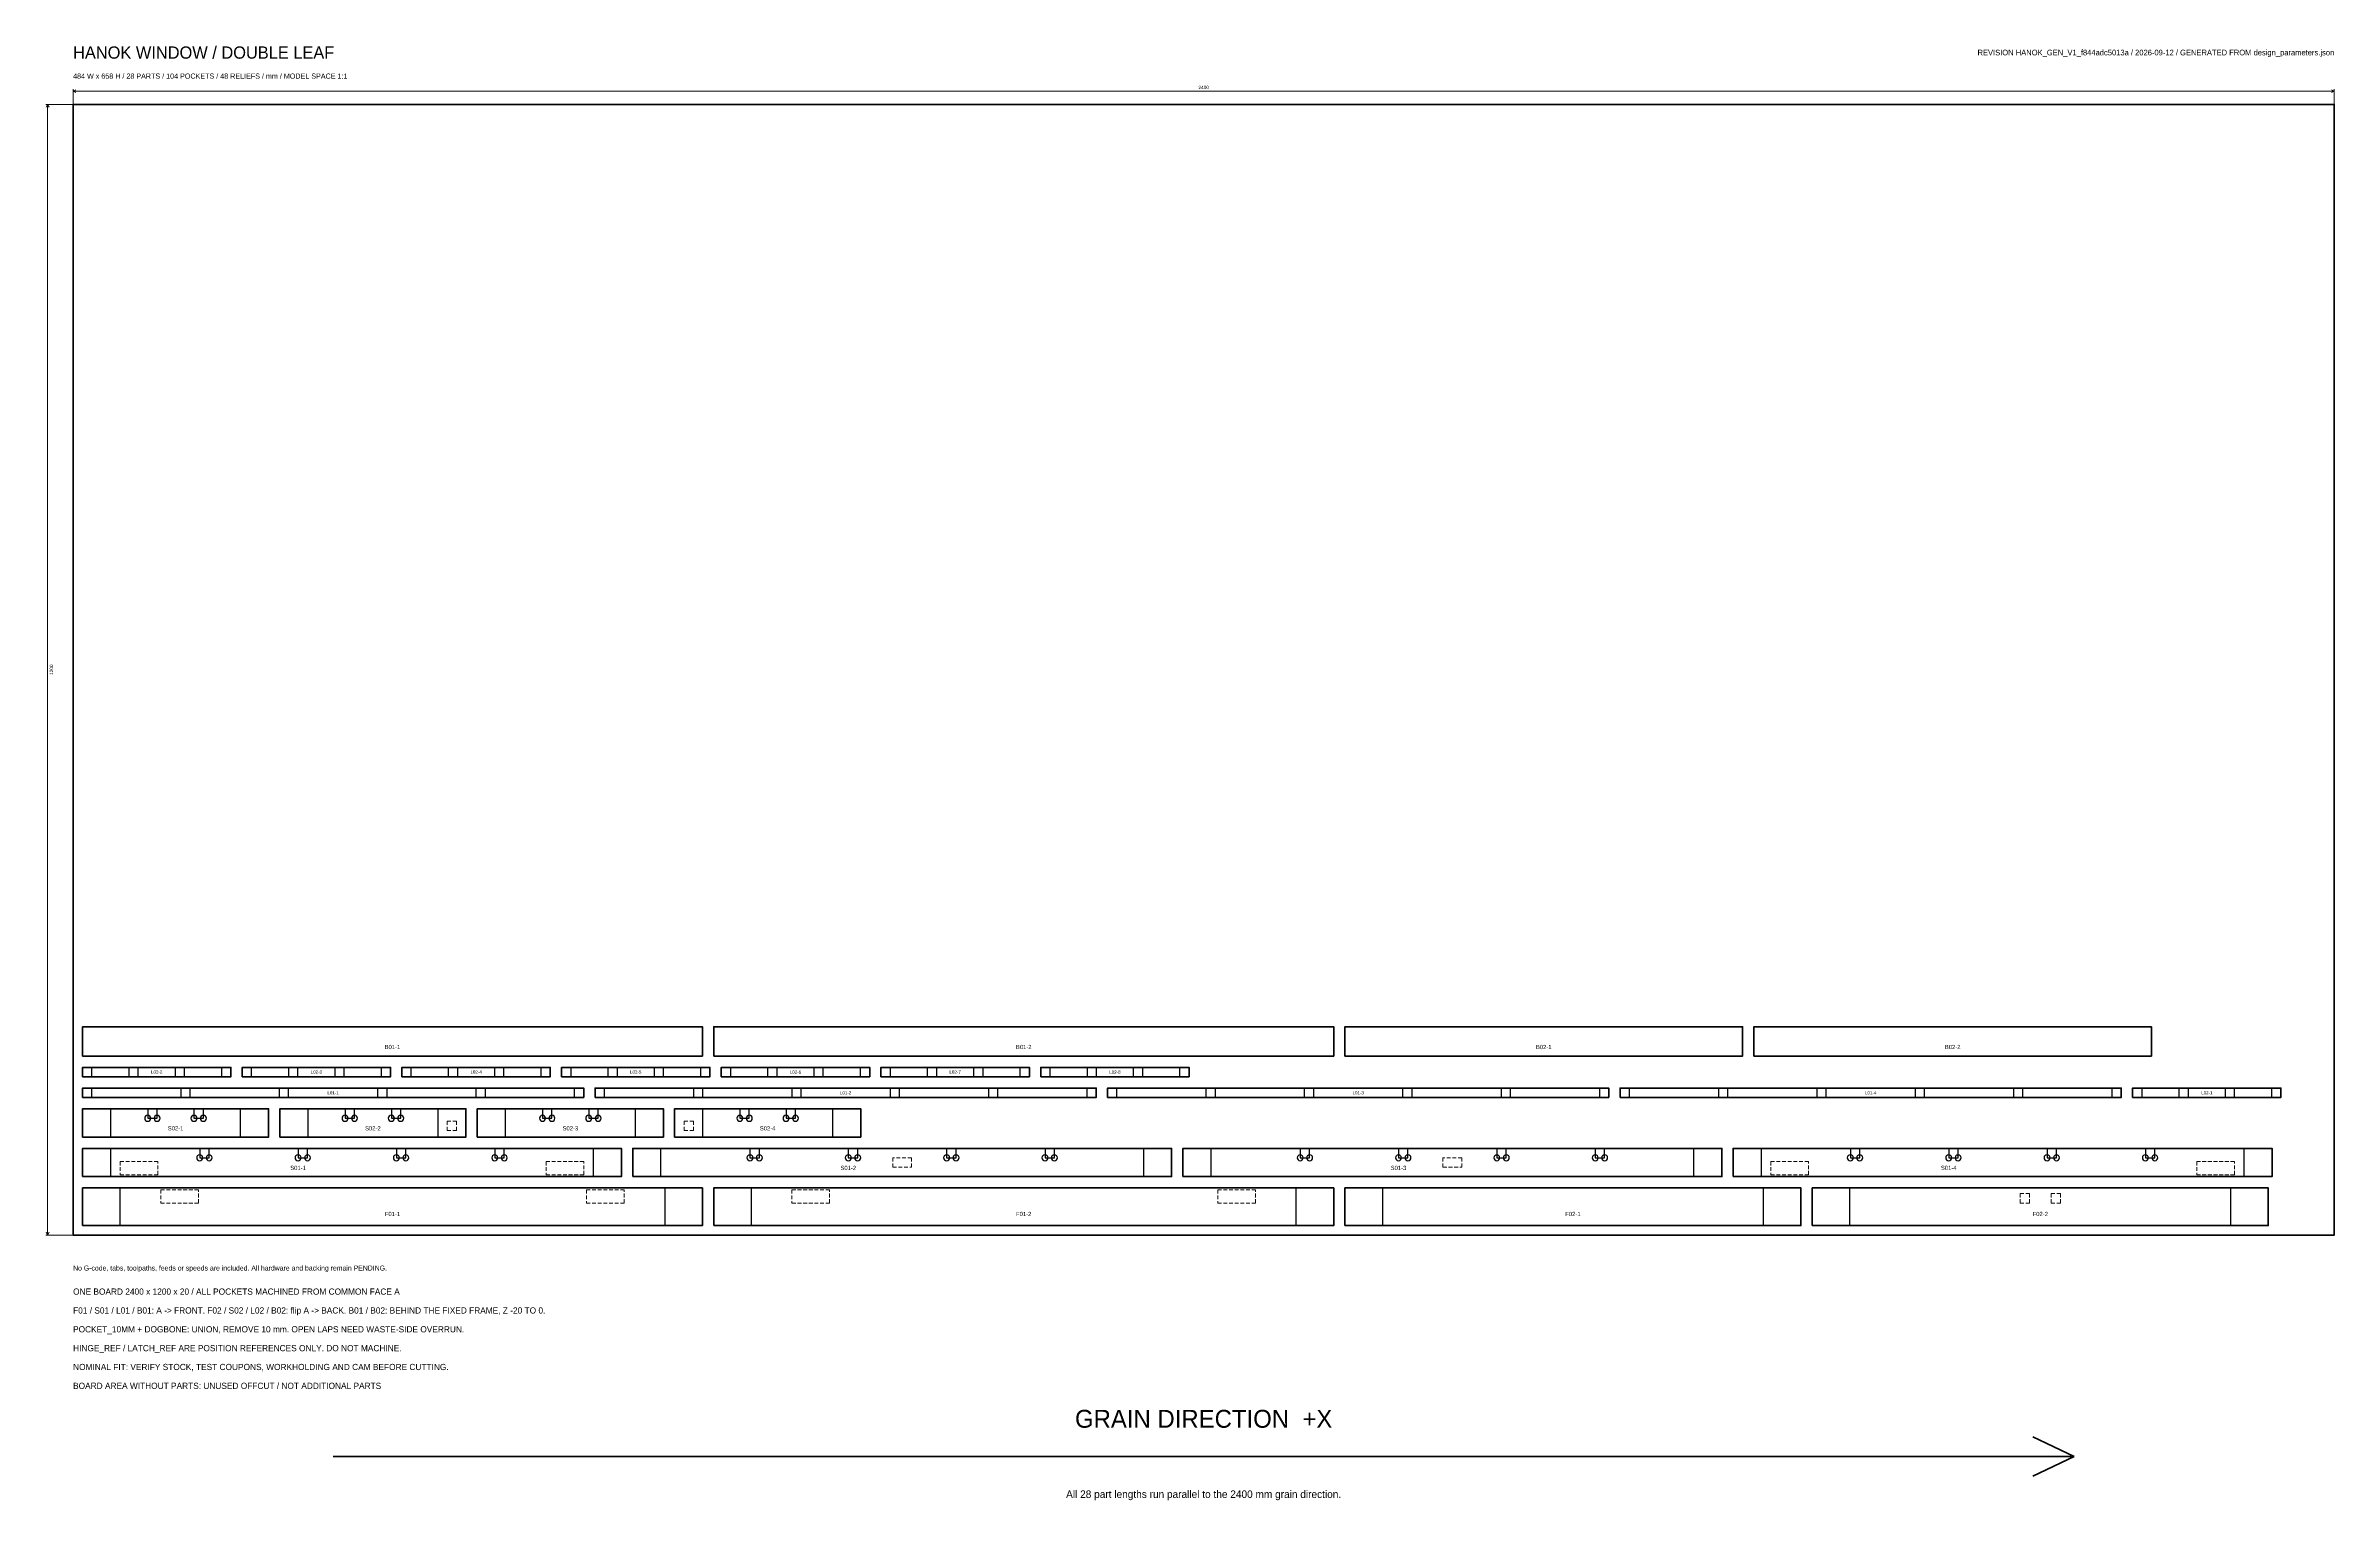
# Model space of a CAD drawing. Header units: millimetres. Extents: x -29 to 3684, y -456 to 1262.
# Drawn here: x -29 to 2400, y -281 to 1262 of the extents above; entities that cross this region are included whole.
import ezdxf
from ezdxf.enums import TextEntityAlignment as Align

# ---------------------------------------------------------------- set-up
doc = ezdxf.new("R2010")
doc.units = ezdxf.units.MM
doc.linetypes.add('REF_DASH', pattern=[6, 4, -2])
for name, color, linetype, lineweight in [('BOARD_BOUNDARY', 8, 'Continuous', 35), ('CUT_THROUGH', 7, 'Continuous', 35), ('DIMENSIONS', 3, 'Continuous', 18), ('DOGBONE', 6, 'Continuous', 25), ('GRAIN_DIRECTION', 3, 'Continuous', 35), ('HINGE_REF', 4, 'REF_DASH', 18), ('LATCH_REF', 4, 'REF_DASH', 18), ('NOTES', 7, 'Continuous', 18), ('PART_ID', 7, 'Continuous', 18), ('POCKET_10MM', 30, 'Continuous', 25)]:
    doc.layers.add(name, color=color, linetype=linetype, lineweight=lineweight)

msp = doc.modelspace()

# ---------------------------------------------------------------- linework, layer by layer
at = {"layer": 'BOARD_BOUNDARY'}
msp.add_lwpolyline([(0, 0), (2400, 0), (2400, 1200), (0, 1200)], close=True, dxfattribs=at)
at = {"layer": 'CUT_THROUGH'}
for points in [[(10, 190), (668, 190), (668, 221), (10, 221)], [(680, 190), (1338, 190), (1338, 221), (680, 221)], [(1350, 190), (1772, 190), (1772, 221), (1350, 221)], [(1784, 190), (2206, 190), (2206, 221), (1784, 221)], [(10, 168), (167.5, 168), (167.5, 178), (10, 178)], [(179.5, 168), (337, 168), (337, 178), (179.5, 178)], [(349, 168), (506.5, 168), (506.5, 178), (349, 178)], [(518.5, 168), (676, 168), (676, 178), (518.5, 178)], [(688, 168), (845.5, 168), (845.5, 178), (688, 178)], [(857.5, 168), (1015, 168), (1015, 178), (857.5, 178)], [(1027, 168), (1184.5, 168), (1184.5, 178), (1027, 178)], [(10, 146), (542, 146), (542, 156), (10, 156)], [(554, 146), (1086, 146), (1086, 156), (554, 156)], [(1098, 146), (1630, 146), (1630, 156), (1098, 156)], [(1642, 146), (2174, 146), (2174, 156), (1642, 156)], [(2186, 146), (2343.5, 146), (2343.5, 156), (2186, 156)], [(10, 104), (207.5, 104), (207.5, 134), (10, 134)], [(219.5, 104), (417, 104), (417, 134), (219.5, 134)], [(429, 104), (626.5, 104), (626.5, 134), (429, 134)], [(638.5, 104), (836, 104), (836, 134), (638.5, 134)], [(10, 62), (582, 62), (582, 92), (10, 92)], [(594, 62), (1166, 62), (1166, 92), (594, 92)], [(1178, 62), (1750, 62), (1750, 92), (1178, 92)], [(1762, 62), (2334, 62), (2334, 92), (1762, 92)], [(10, 10), (668, 10), (668, 50), (10, 50)], [(680, 10), (1338, 10), (1338, 50), (680, 50)], [(1350, 10), (1834, 10), (1834, 50), (1350, 50)], [(1846, 10), (2330, 10), (2330, 50), (1846, 50)]]:
    msp.add_lwpolyline(points, close=True, dxfattribs=at)
at = {"layer": 'DIMENSIONS'}
for p, q in [((0, 1200), (0, 1216)), ((0, 1214), (3, 1215.5)), ((2400, 1214), (2397, 1215.5)), ((2400, 1200), (2400, 1216)), ((0, 1200), (-29, 1200)), ((-27, 1200), (-28.5, 1197)), ((-27, 0), (-27, 1200)), ((-27, 1200), (-25.5, 1197)), ((0, 1214), (2400, 1214)), ((0, 1214), (3, 1212.5)), ((2400, 1214), (2397, 1212.5)), ((0, 0), (-29, 0)), ((-27, 0), (-28.5, 3)), ((-27, 0), (-25.5, 3))]:
    msp.add_line(p, q, dxfattribs=at)
at = {"layer": 'DOGBONE'}
for points in [[(82.4, 124, 1), (76, 124, 1)], [(92.4, 124, 1), (86, 124, 1)], [(131.5, 124, 1), (125.1, 124, 1)], [(141.5, 124, 1), (135.1, 124, 1)], [(291.9, 124, 1), (285.5, 124, 1)], [(301.9, 124, 1), (295.5, 124, 1)], [(341, 124, 1), (334.6, 124, 1)], [(351, 124, 1), (344.6, 124, 1)], [(501.4, 124, 1), (495, 124, 1)], [(511.4, 124, 1), (505, 124, 1)], [(550.5, 124, 1), (544.1, 124, 1)], [(560.5, 124, 1), (554.1, 124, 1)], [(710.9, 124, 1), (704.5, 124, 1)], [(720.9, 124, 1), (714.5, 124, 1)], [(760, 124, 1), (753.6, 124, 1)], [(770, 124, 1), (763.6, 124, 1)], [(137.6, 82, 1), (131.2, 82, 1)], [(147.6, 82, 1), (141.2, 82, 1)], [(242, 82, 1), (235.6, 82, 1)], [(252, 82, 1), (245.6, 82, 1)], [(346.4, 82, 1), (340, 82, 1)], [(356.4, 82, 1), (350, 82, 1)], [(450.8, 82, 1), (444.4, 82, 1)], [(460.8, 82, 1), (454.4, 82, 1)], [(721.6, 82, 1), (715.2, 82, 1)], [(731.6, 82, 1), (725.2, 82, 1)], [(826, 82, 1), (819.6, 82, 1)], [(836, 82, 1), (829.6, 82, 1)], [(930.4, 82, 1), (924, 82, 1)], [(940.4, 82, 1), (934, 82, 1)], [(1034.8, 82, 1), (1028.4, 82, 1)], [(1044.8, 82, 1), (1038.4, 82, 1)], [(1305.6, 82, 1), (1299.2, 82, 1)], [(1315.6, 82, 1), (1309.2, 82, 1)], [(1410, 82, 1), (1403.6, 82, 1)], [(1420, 82, 1), (1413.6, 82, 1)], [(1514.4, 82, 1), (1508, 82, 1)], [(1524.4, 82, 1), (1518, 82, 1)], [(1618.8, 82, 1), (1612.4, 82, 1)], [(1628.8, 82, 1), (1622.4, 82, 1)], [(1889.6, 82, 1), (1883.2, 82, 1)], [(1899.6, 82, 1), (1893.2, 82, 1)], [(1994, 82, 1), (1987.6, 82, 1)], [(2004, 82, 1), (1997.6, 82, 1)], [(2098.4, 82, 1), (2092, 82, 1)], [(2108.4, 82, 1), (2102, 82, 1)], [(2202.8, 82, 1), (2196.4, 82, 1)], [(2212.8, 82, 1), (2206.4, 82, 1)]]:
    msp.add_lwpolyline(points, format="xyb", close=True, dxfattribs=at)
at = {"layer": 'GRAIN_DIRECTION'}
for p, q in [((2124, -235), (2080, -214)), ((276, -235), (2124, -235)), ((2124, -235), (2080, -256))]:
    msp.add_line(p, q, dxfattribs=at)
at = {"layer": 'HINGE_REF'}
for points in [[(90, 78), (50, 78), (50, 64), (90, 64)], [(542, 78), (502, 78), (502, 64), (542, 64)], [(1802, 64), (1842, 64), (1842, 78), (1802, 78)], [(2254, 64), (2294, 64), (2294, 78), (2254, 78)], [(133, 48), (93, 48), (93, 34), (133, 34)], [(585, 48), (545, 48), (545, 34), (585, 34)], [(763, 34), (803, 34), (803, 48), (763, 48)], [(1215, 34), (1255, 34), (1255, 48), (1215, 48)]]:
    msp.add_lwpolyline(points, close=True, dxfattribs=at)
at = {"layer": 'LATCH_REF'}
for points in [[(407, 121), (407, 111), (397, 111), (397, 121)], [(658.5, 121), (658.5, 111), (648.5, 111), (648.5, 121)], [(870, 72), (890, 72), (890, 82), (870, 82)], [(1474, 82), (1454, 82), (1454, 72), (1474, 72)], [(2076.5, 44), (2076.5, 34), (2066.5, 34), (2066.5, 44)], [(2109.5, 44), (2109.5, 34), (2099.5, 34), (2099.5, 44)]]:
    msp.add_lwpolyline(points, close=True, dxfattribs=at)
at = {"layer": 'POCKET_10MM'}
for points in [[(10, 168), (20, 168), (20, 178), (10, 178)], [(59.2, 168), (69.2, 168), (69.2, 178), (59.2, 178)], [(108.3, 168), (118.3, 168), (118.3, 178), (108.3, 178)], [(157.5, 168), (167.5, 168), (167.5, 178), (157.5, 178)], [(179.5, 168), (189.5, 168), (189.5, 178), (179.5, 178)], [(228.7, 168), (238.7, 168), (238.7, 178), (228.7, 178)], [(277.8, 168), (287.8, 168), (287.8, 178), (277.8, 178)], [(327, 168), (337, 168), (337, 178), (327, 178)], [(349, 168), (359, 168), (359, 178), (349, 178)], [(398.2, 168), (408.2, 168), (408.2, 178), (398.2, 178)], [(447.3, 168), (457.3, 168), (457.3, 178), (447.3, 178)], [(496.5, 168), (506.5, 168), (506.5, 178), (496.5, 178)], [(518.5, 168), (528.5, 168), (528.5, 178), (518.5, 178)], [(567.7, 168), (577.7, 168), (577.7, 178), (567.7, 178)], [(616.8, 168), (626.8, 168), (626.8, 178), (616.8, 178)], [(666, 168), (676, 168), (676, 178), (666, 178)], [(688, 168), (698, 168), (698, 178), (688, 178)], [(737.2, 168), (747.2, 168), (747.2, 178), (737.2, 178)], [(786.3, 168), (796.3, 168), (796.3, 178), (786.3, 178)], [(835.5, 168), (845.5, 168), (845.5, 178), (835.5, 178)], [(857.5, 168), (867.5, 168), (867.5, 178), (857.5, 178)], [(906.7, 168), (916.7, 168), (916.7, 178), (906.7, 178)], [(955.8, 168), (965.8, 168), (965.8, 178), (955.8, 178)], [(1005, 168), (1015, 168), (1015, 178), (1005, 178)], [(1027, 168), (1037, 168), (1037, 178), (1027, 178)], [(1076.2, 168), (1086.2, 168), (1086.2, 178), (1076.2, 178)], [(1125.3, 168), (1135.3, 168), (1135.3, 178), (1125.3, 178)], [(1174.5, 168), (1184.5, 168), (1184.5, 178), (1174.5, 178)], [(10, 146), (20, 146), (20, 156), (10, 156)], [(114.4, 146), (124.4, 146), (124.4, 156), (114.4, 156)], [(218.8, 146), (228.8, 146), (228.8, 156), (218.8, 156)], [(323.2, 146), (333.2, 146), (333.2, 156), (323.2, 156)], [(427.6, 146), (437.6, 146), (437.6, 156), (427.6, 156)], [(532, 146), (542, 146), (542, 156), (532, 156)], [(554, 146), (564, 146), (564, 156), (554, 156)], [(658.4, 146), (668.4, 146), (668.4, 156), (658.4, 156)], [(762.8, 146), (772.8, 146), (772.8, 156), (762.8, 156)], [(867.2, 146), (877.2, 146), (877.2, 156), (867.2, 156)], [(971.6, 146), (981.6, 146), (981.6, 156), (971.6, 156)], [(1076, 146), (1086, 146), (1086, 156), (1076, 156)], [(1098, 146), (1108, 146), (1108, 156), (1098, 156)], [(1202.4, 146), (1212.4, 146), (1212.4, 156), (1202.4, 156)], [(1306.8, 146), (1316.8, 146), (1316.8, 156), (1306.8, 156)], [(1411.2, 146), (1421.2, 146), (1421.2, 156), (1411.2, 156)], [(1515.6, 146), (1525.6, 146), (1525.6, 156), (1515.6, 156)], [(1620, 146), (1630, 146), (1630, 156), (1620, 156)], [(1642, 146), (1652, 146), (1652, 156), (1642, 156)], [(1746.4, 146), (1756.4, 146), (1756.4, 156), (1746.4, 156)], [(1850.8, 146), (1860.8, 146), (1860.8, 156), (1850.8, 156)], [(1955.2, 146), (1965.2, 146), (1965.2, 156), (1955.2, 156)], [(2059.6, 146), (2069.6, 146), (2069.6, 156), (2059.6, 156)], [(2164, 146), (2174, 146), (2174, 156), (2164, 156)], [(2186, 146), (2196, 146), (2196, 156), (2186, 156)], [(2235.2, 146), (2245.2, 146), (2245.2, 156), (2235.2, 156)], [(2284.3, 146), (2294.3, 146), (2294.3, 156), (2284.3, 156)], [(2333.5, 146), (2343.5, 146), (2343.5, 156), (2333.5, 156)], [(10, 104), (40, 104), (40, 134), (10, 134)], [(79.2, 124), (89.2, 124), (89.2, 134), (79.2, 134)], [(128.3, 124), (138.3, 124), (138.3, 134), (128.3, 134)], [(177.5, 104), (207.5, 104), (207.5, 134), (177.5, 134)], [(219.5, 104), (249.5, 104), (249.5, 134), (219.5, 134)], [(288.7, 124), (298.7, 124), (298.7, 134), (288.7, 134)], [(337.8, 124), (347.8, 124), (347.8, 134), (337.8, 134)], [(387, 104), (417, 104), (417, 134), (387, 134)], [(429, 104), (459, 104), (459, 134), (429, 134)], [(498.2, 124), (508.2, 124), (508.2, 134), (498.2, 134)], [(547.3, 124), (557.3, 124), (557.3, 134), (547.3, 134)], [(596.5, 104), (626.5, 104), (626.5, 134), (596.5, 134)], [(638.5, 104), (668.5, 104), (668.5, 134), (638.5, 134)], [(707.7, 124), (717.7, 124), (717.7, 134), (707.7, 134)], [(756.8, 124), (766.8, 124), (766.8, 134), (756.8, 134)], [(806, 104), (836, 104), (836, 134), (806, 134)], [(10, 62), (40, 62), (40, 92), (10, 92)], [(134.4, 82), (144.4, 82), (144.4, 92), (134.4, 92)], [(238.8, 82), (248.8, 82), (248.8, 92), (238.8, 92)], [(343.2, 82), (353.2, 82), (353.2, 92), (343.2, 92)], [(447.6, 82), (457.6, 82), (457.6, 92), (447.6, 92)], [(552, 62), (582, 62), (582, 92), (552, 92)], [(594, 62), (624, 62), (624, 92), (594, 92)], [(718.4, 82), (728.4, 82), (728.4, 92), (718.4, 92)], [(822.8, 82), (832.8, 82), (832.8, 92), (822.8, 92)], [(927.2, 82), (937.2, 82), (937.2, 92), (927.2, 92)], [(1031.6, 82), (1041.6, 82), (1041.6, 92), (1031.6, 92)], [(1136, 62), (1166, 62), (1166, 92), (1136, 92)], [(1178, 62), (1208, 62), (1208, 92), (1178, 92)], [(1302.4, 82), (1312.4, 82), (1312.4, 92), (1302.4, 92)], [(1406.8, 82), (1416.8, 82), (1416.8, 92), (1406.8, 92)], [(1511.2, 82), (1521.2, 82), (1521.2, 92), (1511.2, 92)], [(1615.6, 82), (1625.6, 82), (1625.6, 92), (1615.6, 92)], [(1720, 62), (1750, 62), (1750, 92), (1720, 92)], [(1762, 62), (1792, 62), (1792, 92), (1762, 92)], [(1886.4, 82), (1896.4, 82), (1896.4, 92), (1886.4, 92)], [(1990.8, 82), (2000.8, 82), (2000.8, 92), (1990.8, 92)], [(2095.2, 82), (2105.2, 82), (2105.2, 92), (2095.2, 92)], [(2199.6, 82), (2209.6, 82), (2209.6, 92), (2199.6, 92)], [(2304, 62), (2334, 62), (2334, 92), (2304, 92)], [(10, 10), (50, 10), (50, 50), (10, 50)], [(628, 10), (668, 10), (668, 50), (628, 50)], [(680, 10), (720, 10), (720, 50), (680, 50)], [(1298, 10), (1338, 10), (1338, 50), (1298, 50)], [(1350, 10), (1390, 10), (1390, 50), (1350, 50)], [(1794, 10), (1834, 10), (1834, 50), (1794, 50)], [(1846, 10), (1886, 10), (1886, 50), (1846, 50)], [(2290, 10), (2330, 10), (2330, 50), (2290, 50)]]:
    msp.add_lwpolyline(points, close=True, dxfattribs=at)

# ---------------------------------------------------------------- texts
at = {"layer": 'DIMENSIONS'}
msp.add_text('2400', height=3.6, dxfattribs=at).set_placement((1200, 1218), align=Align.MIDDLE_CENTER)
msp.add_text('1200', height=3.6, rotation=90, dxfattribs=at).set_placement((-23, 600), align=Align.MIDDLE_CENTER)
at = {"layer": 'GRAIN_DIRECTION'}
msp.add_text('GRAIN DIRECTION  +X', height=19, dxfattribs=at).set_placement((1200, -195), align=Align.MIDDLE_CENTER)
at = {"layer": 'NOTES'}
for s, height, p in [('HANOK WINDOW / DOUBLE LEAF', 13, (0, 1255)), ('484 W x 658 H / 28 PARTS / 104 POCKETS / 48 RELIEFS / mm / MODEL SPACE 1:1', 5.5, (0, 1230)), ('No G-code, tabs, toolpaths, feeds or speeds are included. All hardware and backing remain PENDING.', 5.3, (0, -35)), ('ONE BOARD 2400 x 1200 x 20 / ALL POCKETS MACHINED FROM COMMON FACE A', 6.6, (0, -60)), ('F01 / S01 / L01 / B01: A -> FRONT. F02 / S02 / L02 / B02: flip A -> BACK. B01 / B02: BEHIND THE FIXED FRAME, Z -20 TO 0.', 6.6, (0, -80)), ('POCKET_10MM + DOGBONE: UNION, REMOVE 10 mm. OPEN LAPS NEED WASTE-SIDE OVERRUN.', 6.6, (0, -100)), ('HINGE_REF / LATCH_REF ARE POSITION REFERENCES ONLY. DO NOT MACHINE.', 6.6, (0, -120)), ('NOMINAL FIT: VERIFY STOCK, TEST COUPONS, WORKHOLDING AND CAM BEFORE CUTTING.', 6.6, (0, -140)), ('BOARD AREA WITHOUT PARTS: UNUSED OFFCUT / NOT ADDITIONAL PARTS', 6.6, (0, -160))]:
    msp.add_text(s, height=height, dxfattribs=at).set_placement(p, align=Align.MIDDLE_LEFT)
msp.add_text('REVISION HANOK_GEN_V1_f844adc5013a / 2026-09-12 / GENERATED FROM design_parameters.json', height=6, dxfattribs=at).set_placement((2400, 1255), align=Align.MIDDLE_RIGHT)
msp.add_text('All 28 part lengths run parallel to the 2400 mm grain direction.', height=8, dxfattribs=at).set_placement((1200, -275), align=Align.MIDDLE_CENTER)
at = {"layer": 'PART_ID'}
for s, height, p in [('B01-1', 4.5, (339, 199.6)), ('B01-2', 4.5, (1009, 199.6)), ('B02-1', 4.5, (1561, 199.6)), ('B02-2', 4.5, (1995, 199.6)), ('L02-2', 3.4, (88.8, 173)), ('L02-3', 3.4, (258.2, 173)), ('L02-4', 3.4, (427.8, 173)), ('L02-5', 3.4, (597.2, 173)), ('L02-6', 3.4, (766.8, 173)), ('L02-7', 3.4, (936.2, 173)), ('L02-8', 3.4, (1105.8, 173)), ('L01-1', 3.4, (276, 151)), ('L01-2', 3.4, (820, 151)), ('L01-3', 3.4, (1364, 151)), ('L01-4', 3.4, (1908, 151)), ('L02-1', 3.4, (2264.8, 151)), ('S02-1', 4.5, (108.8, 113.3)), ('S02-2', 4.5, (318.2, 113.3)), ('S02-3', 4.5, (527.8, 113.3)), ('S02-4', 4.5, (737.2, 113.3)), ('S01-1', 4.5, (238.8, 71.3)), ('S01-2', 4.5, (822.8, 71.3)), ('S01-3', 4.5, (1406.8, 71.3)), ('S01-4', 4.5, (1990.8, 71.3)), ('F01-1', 4.5, (339, 22.4)), ('F01-2', 4.5, (1009, 22.4)), ('F02-1', 4.5, (1592, 22.4)), ('F02-2', 4.5, (2088, 22.4))]:
    msp.add_text(s, height=height, dxfattribs=at).set_placement(p, align=Align.MIDDLE_CENTER)

doc.saveas('drawing.dxf')
